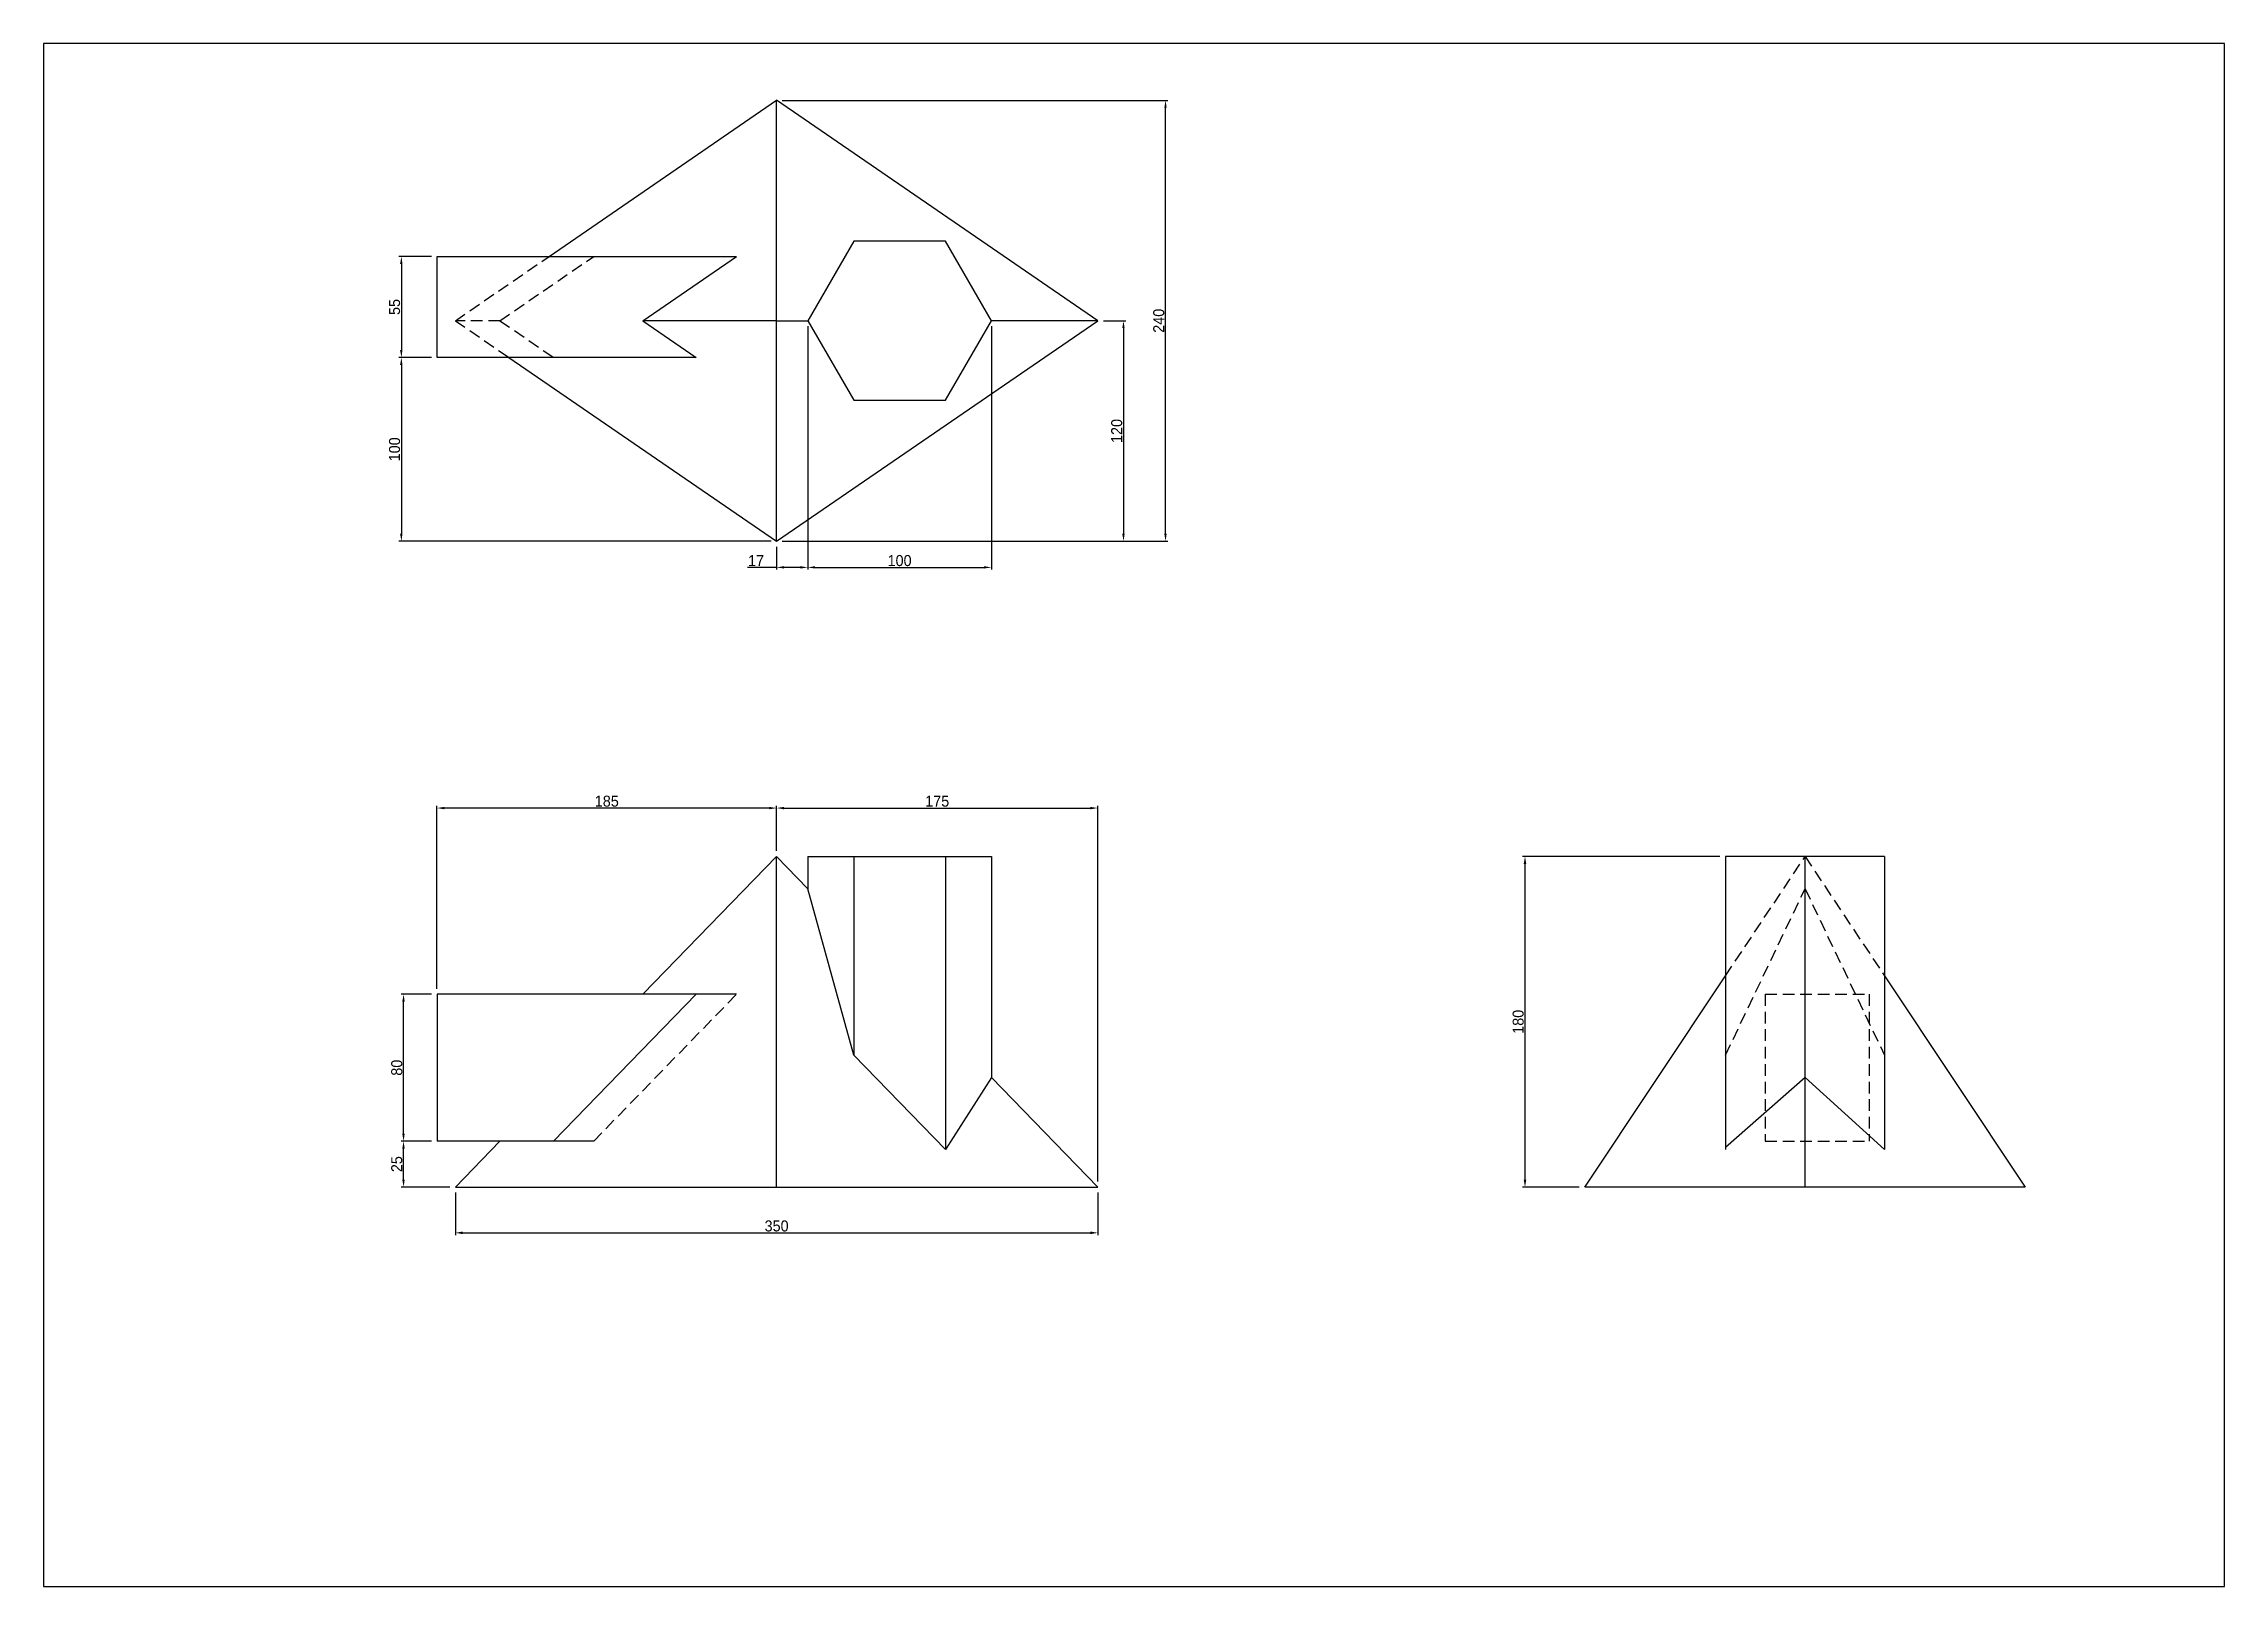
# Model space of a CAD drawing. Header units: millimetres. Extents: x 0 to 3581, y 939 to 3462.
# Drawn here: x 0 to 1188, y 2622 to 3462 of the extents above; entities that cross this region are included whole.
import ezdxf

# ---------------------------------------------------------------- set-up
doc = ezdxf.new("R2010")
doc.units = ezdxf.units.MM
doc.linetypes.add('HIDDEN', pattern=[9.525, 6.35, -3.175])
for name, color, linetype in [('dim', 1, 'Continuous'), ('hidden', 2, 'HIDDEN'), ('model', 7, 'Continuous')]:
    doc.layers.add(name, color=color, linetype=linetype)
doc.styles.get("Standard").update_dxf_attribs({"font": ''})
doc.styles.get('Standard').set_extended_font_data('Gulim')
doc.dimstyles.new('ISO-25', dxfattribs={"dimtxt": 6, "dimasz": 4, "dimexe": 1.25, "dimexo": 3, "dimtad": 1, "dimtxsty": 'Standard', "dimcen": 2.5, "dimadec": 0, "dimazin": 0, "dimtfac": 1, "dimtmove": 0, "dimatfit": 3, "dimfxl": 1, "dimarcsym": 0})

msp = doc.modelspace()

# ---------------------------------------------------------------- blocks, each defined once
blk = doc.blocks.new('*D145')
at = {"layer": 'Defpoints', "color": 0, "transparency": 16777216}
for p in [(916.2, 3019.4), (807, 2839.4), (839.5, 2839.4)]:
    blk.add_point(p, dxfattribs=at)
at = {"layer": 'dim', "color": 0, "lineweight": -2, "transparency": 16777216}
for p, q in [((913.2, 3019.4), (805.7, 3019.4)), ((807, 3015.4), (807, 2843.4)), ((836.5, 2839.4), (805.7, 2839.4))]:
    blk.add_line(p, q, dxfattribs=at)
at = {"layer": 'dim', "color": 0, "transparency": 16777216}
for points in [[(806.3, 3015.4), (807.7, 3015.4), (807, 3019.4)], [(806.3, 2843.4), (807.7, 2843.4), (807, 2839.4)]]:
    blk.add_solid(points, dxfattribs=at)
at = {"layer": 'dim', "color": 0, "transparency": 16777216, "insert": (803.3, 2929.4), "char_height": 6, "attachment_point": 5, "rotation": 90}
blk.add_mtext('180', dxfattribs=at)
blk = doc.blocks.new('*D146')
at = {"layer": 'Defpoints', "color": 0, "transparency": 16777216}
for p in [(574.3, 3045.8), (399.3, 3019.4), (574.3, 2839.4)]:
    blk.add_point(p, dxfattribs=at)
at = {"layer": 'dim', "color": 0, "lineweight": -2, "transparency": 16777216}
for p, q in [((399.3, 3022.4), (399.3, 3047)), ((403.3, 3045.8), (570.3, 3045.8)), ((574.3, 2842.4), (574.3, 3047))]:
    blk.add_line(p, q, dxfattribs=at)
at = {"layer": 'dim', "color": 0, "transparency": 16777216}
for points in [[(403.3, 3046.4), (403.3, 3045.1), (399.3, 3045.8)], [(570.3, 3046.4), (570.3, 3045.1), (574.3, 3045.8)]]:
    blk.add_solid(points, dxfattribs=at)
at = {"layer": 'dim', "color": 0, "transparency": 16777216, "insert": (486.8, 3049.5), "char_height": 6, "attachment_point": 5}
blk.add_mtext('175', dxfattribs=at)
blk = doc.blocks.new('*D147')
at = {"layer": 'Defpoints', "color": 0, "transparency": 16777216}
for p in [(214.3, 3045.8), (399.3, 3019.4), (214.3, 2944.4)]:
    blk.add_point(p, dxfattribs=at)
at = {"layer": 'dim', "color": 0, "lineweight": -2, "transparency": 16777216}
for p, q in [((214.3, 2947.4), (214.3, 3047)), ((395.3, 3045.8), (218.3, 3045.8)), ((399.3, 3022.4), (399.3, 3047))]:
    blk.add_line(p, q, dxfattribs=at)
at = {"layer": 'dim', "color": 0, "transparency": 16777216}
for points in [[(218.3, 3046.4), (218.3, 3045.1), (214.3, 3045.8)], [(395.3, 3046.4), (395.3, 3045.1), (399.3, 3045.8)]]:
    blk.add_solid(points, dxfattribs=at)
at = {"layer": 'dim', "color": 0, "transparency": 16777216, "insert": (306.8, 3049.5), "char_height": 6, "attachment_point": 5}
blk.add_mtext('185', dxfattribs=at)
blk = doc.blocks.new('*D148')
at = {"layer": 'Defpoints', "color": 0, "transparency": 16777216}
for p in [(224.3, 2839.4), (574.3, 2839.4), (574.3, 2814.5)]:
    blk.add_point(p, dxfattribs=at)
at = {"layer": 'dim', "color": 0, "lineweight": -2, "transparency": 16777216}
for p, q in [((224.3, 2836.4), (224.3, 2813.2)), ((574.3, 2836.4), (574.3, 2813.2)), ((228.3, 2814.5), (570.3, 2814.5))]:
    blk.add_line(p, q, dxfattribs=at)
at = {"layer": 'dim', "color": 0, "transparency": 16777216}
for points in [[(228.3, 2815.2), (228.3, 2813.8), (224.3, 2814.5)], [(570.3, 2815.2), (570.3, 2813.8), (574.3, 2814.5)]]:
    blk.add_solid(points, dxfattribs=at)
at = {"layer": 'dim', "color": 0, "transparency": 16777216, "insert": (399.3, 2818.2), "char_height": 6, "attachment_point": 5}
blk.add_mtext('350', dxfattribs=at)
blk = doc.blocks.new('*D149')
at = {"layer": 'Defpoints', "color": 0, "transparency": 16777216}
for p in [(196.1, 2864.4), (214.3, 2864.4), (224.3, 2839.4)]:
    blk.add_point(p, dxfattribs=at)
at = {"layer": 'dim', "color": 0, "lineweight": -2, "transparency": 16777216}
for p, q in [((211.3, 2864.4), (194.8, 2864.4)), ((196.1, 2843.4), (196.1, 2860.4)), ((221.3, 2839.4), (194.8, 2839.4))]:
    blk.add_line(p, q, dxfattribs=at)
at = {"layer": 'dim', "color": 0, "transparency": 16777216}
for points in [[(195.4, 2860.4), (196.7, 2860.4), (196.1, 2864.4)], [(195.4, 2843.4), (196.7, 2843.4), (196.1, 2839.4)]]:
    blk.add_solid(points, dxfattribs=at)
at = {"layer": 'dim', "color": 0, "transparency": 16777216, "insert": (192.4, 2851.9), "char_height": 6, "attachment_point": 5, "rotation": 90}
blk.add_mtext('25', dxfattribs=at)
blk = doc.blocks.new('*D150')
at = {"layer": 'Defpoints', "color": 0, "transparency": 16777216}
for p in [(196.1, 2944.4), (214.3, 2944.4), (214.3, 2864.4)]:
    blk.add_point(p, dxfattribs=at)
at = {"layer": 'dim', "color": 0, "lineweight": -2, "transparency": 16777216}
for p, q in [((211.3, 2944.4), (194.8, 2944.4)), ((196.1, 2868.4), (196.1, 2940.4)), ((211.3, 2864.4), (194.8, 2864.4))]:
    blk.add_line(p, q, dxfattribs=at)
at = {"layer": 'dim', "color": 0, "transparency": 16777216}
for points in [[(195.4, 2940.4), (196.7, 2940.4), (196.1, 2944.4)], [(195.4, 2868.4), (196.7, 2868.4), (196.1, 2864.4)]]:
    blk.add_solid(points, dxfattribs=at)
at = {"layer": 'dim', "color": 0, "transparency": 16777216, "insert": (192.4, 2904.4), "char_height": 6, "attachment_point": 5, "rotation": 90}
blk.add_mtext('80', dxfattribs=at)
blk = doc.blocks.new('*D151')
at = {"layer": 'Defpoints', "color": 0, "transparency": 16777216}
for p in [(214.3, 3346.1), (194.9, 3291.1), (214.3, 3291.1)]:
    blk.add_point(p, dxfattribs=at)
at = {"layer": 'dim', "color": 0, "lineweight": -2, "transparency": 16777216}
for p, q in [((211.3, 3346.1), (193.6, 3346.1)), ((194.9, 3342.1), (194.9, 3295.1)), ((211.3, 3291.1), (193.6, 3291.1))]:
    blk.add_line(p, q, dxfattribs=at)
at = {"layer": 'dim', "color": 0, "transparency": 16777216}
for points in [[(194.2, 3342.1), (195.5, 3342.1), (194.9, 3346.1)], [(194.2, 3295.1), (195.5, 3295.1), (194.9, 3291.1)]]:
    blk.add_solid(points, dxfattribs=at)
at = {"layer": 'dim', "color": 0, "transparency": 16777216, "insert": (191.2, 3318.6), "char_height": 6, "attachment_point": 5, "rotation": 90}
blk.add_mtext('55', dxfattribs=at)
blk = doc.blocks.new('*D152')
at = {"layer": 'Defpoints', "color": 0, "transparency": 16777216}
for p in [(214.3, 3291.1), (194.9, 3191.1), (399.3, 3191.1)]:
    blk.add_point(p, dxfattribs=at)
at = {"layer": 'dim', "color": 0, "lineweight": -2, "transparency": 16777216}
for p, q in [((211.3, 3291.1), (193.6, 3291.1)), ((194.9, 3287.1), (194.9, 3195.1)), ((396.3, 3191.1), (193.6, 3191.1))]:
    blk.add_line(p, q, dxfattribs=at)
at = {"layer": 'dim', "color": 0, "transparency": 16777216}
for points in [[(194.2, 3287.1), (195.5, 3287.1), (194.9, 3291.1)], [(194.2, 3195.1), (195.5, 3195.1), (194.9, 3191.1)]]:
    blk.add_solid(points, dxfattribs=at)
at = {"layer": 'dim', "color": 0, "transparency": 16777216, "insert": (191.2, 3241.1), "char_height": 6, "attachment_point": 5, "rotation": 90}
blk.add_mtext('100', dxfattribs=at)
blk = doc.blocks.new('*D153')
at = {"layer": 'Defpoints', "color": 0, "transparency": 16777216}
for p in [(416.3, 3311.1), (399.3, 3191.1), (416.3, 3176.8)]:
    blk.add_point(p, dxfattribs=at)
at = {"layer": 'dim', "color": 0, "lineweight": -2, "transparency": 16777216}
for p, q in [((416.3, 3308.1), (416.3, 3175.6)), ((399.3, 3188.1), (399.3, 3175.6)), ((399.3, 3176.8), (383.5, 3176.8)), ((412.3, 3176.8), (403.3, 3176.8))]:
    blk.add_line(p, q, dxfattribs=at)
at = {"layer": 'dim', "color": 0, "transparency": 16777216}
for points in [[(403.3, 3177.5), (403.3, 3176.2), (399.3, 3176.8)], [(412.3, 3177.5), (412.3, 3176.2), (416.3, 3176.8)]]:
    blk.add_solid(points, dxfattribs=at)
at = {"layer": 'dim', "color": 0, "transparency": 16777216, "insert": (388.1, 3180.5), "char_height": 6, "attachment_point": 5}
blk.add_mtext('17', dxfattribs=at)
blk = doc.blocks.new('*D154')
at = {"layer": 'Defpoints', "color": 0, "transparency": 16777216}
for p in [(416.3, 3311.1), (516.3, 3311.1), (516.3, 3176.8)]:
    blk.add_point(p, dxfattribs=at)
at = {"layer": 'dim', "color": 0, "lineweight": -2, "transparency": 16777216}
for p, q in [((416.3, 3308.1), (416.3, 3175.6)), ((516.3, 3308.1), (516.3, 3175.6)), ((420.3, 3176.8), (512.3, 3176.8))]:
    blk.add_line(p, q, dxfattribs=at)
at = {"layer": 'dim', "color": 0, "transparency": 16777216}
for points in [[(420.3, 3177.5), (420.3, 3176.2), (416.3, 3176.8)], [(512.3, 3177.5), (512.3, 3176.2), (516.3, 3176.8)]]:
    blk.add_solid(points, dxfattribs=at)
at = {"layer": 'dim', "color": 0, "transparency": 16777216, "insert": (466.3, 3180.5), "char_height": 6, "attachment_point": 5}
blk.add_mtext('100', dxfattribs=at)
blk = doc.blocks.new('*D155')
at = {"layer": 'Defpoints', "color": 0, "transparency": 16777216}
for p in [(574.3, 3311.1), (399.3, 3191.1), (588.3, 3191.1)]:
    blk.add_point(p, dxfattribs=at)
at = {"layer": 'dim', "color": 0, "lineweight": -2, "transparency": 16777216}
for p, q in [((577.3, 3311.1), (589.5, 3311.1)), ((588.3, 3307.1), (588.3, 3195.1)), ((402.3, 3191.1), (589.5, 3191.1))]:
    blk.add_line(p, q, dxfattribs=at)
at = {"layer": 'dim', "color": 0, "transparency": 16777216}
for points in [[(587.6, 3307.1), (588.9, 3307.1), (588.3, 3311.1)], [(587.6, 3195.1), (588.9, 3195.1), (588.3, 3191.1)]]:
    blk.add_solid(points, dxfattribs=at)
at = {"layer": 'dim', "color": 0, "transparency": 16777216, "insert": (584.6, 3251.1), "char_height": 6, "attachment_point": 5, "rotation": 90}
blk.add_mtext('120', dxfattribs=at)
blk = doc.blocks.new('*D156')
at = {"layer": 'Defpoints', "color": 0, "transparency": 16777216}
for p in [(399.3, 3431.1), (611.2, 3431.1), (399.3, 3191.1)]:
    blk.add_point(p, dxfattribs=at)
at = {"layer": 'dim', "color": 0, "lineweight": -2, "transparency": 16777216}
for p, q in [((402.3, 3431.1), (612.4, 3431.1)), ((611.2, 3195.1), (611.2, 3427.1)), ((402.3, 3191.1), (612.4, 3191.1))]:
    blk.add_line(p, q, dxfattribs=at)
at = {"layer": 'dim', "color": 0, "transparency": 16777216}
for points in [[(610.5, 3427.1), (611.8, 3427.1), (611.2, 3431.1)], [(610.5, 3195.1), (611.8, 3195.1), (611.2, 3191.1)]]:
    blk.add_solid(points, dxfattribs=at)
at = {"layer": 'dim', "color": 0, "transparency": 16777216, "insert": (607.5, 3311.1), "char_height": 6, "attachment_point": 5, "rotation": 90}
blk.add_mtext('240', dxfattribs=at)

# ---------------------------------------------------------------- dimensions: what is measured, and where the dimension line sits
at = {"layer": 'dim'}
for base, p1, p2, picture, middle in [((611.169, 3431.137), (399.31, 3191.137), (399.31, 3431.137), '*D156', (607.464, 3311.137)), ((194.879, 3291.137), (214.31, 3346.137), (214.31, 3291.137), '*D151', (191.182, 3318.637)), ((588.268, 3191.137), (574.31, 3311.137), (399.31, 3191.137), '*D155', (584.559, 3251.137)), ((194.879, 3191.137), (214.31, 3291.137), (399.31, 3191.137), '*D152', (191.17, 3241.137)), ((806.989, 2839.375), (916.238, 3019.375), (839.54, 2839.375), '*D145', (803.28, 2929.375)), ((196.07, 2944.375), (214.31, 2864.375), (214.31, 2944.375), '*D150', (192.369, 2904.375)), ((196.07, 2864.375), (224.31, 2839.375), (214.31, 2864.375), '*D149', (192.369, 2851.875))]:
    dim = msp.add_linear_dim(base=base, p1=p1, p2=p2, angle=90, dimstyle='ISO-25', dxfattribs=at)
    dim.commit()
    dim.dimension.update_dxf_attribs({"geometry": picture, "text_midpoint": middle})
dim = msp.add_linear_dim(base=(416.31, 3176.825), p1=(399.31, 3191.137), p2=(416.31, 3311.137), dimstyle='ISO-25', dxfattribs=at)
dim.commit()
dim.dimension.update_dxf_attribs({"geometry": '*D153', "text_midpoint": (388.058, 3176.825), "dimtype": 160})
for base, p1, p2, picture, middle in [((516.31, 3176.825), (416.31, 3311.137), (516.31, 3311.137), '*D154', (466.31, 3180.534)), ((214.31, 3045.767), (399.31, 3019.375), (214.31, 2944.375), '*D147', (306.81, 3049.476)), ((574.31, 3045.767), (399.31, 3019.375), (574.31, 2839.375), '*D146', (486.81, 3049.476)), ((574.31, 2814.487), (224.31, 2839.375), (574.31, 2839.375), '*D148', (399.31, 2818.188))]:
    dim = msp.add_linear_dim(base=base, p1=p1, p2=p2, dimstyle='ISO-25', dxfattribs=at)
    dim.commit()
    dim.dimension.update_dxf_attribs({"geometry": picture, "text_midpoint": middle})

# ---------------------------------------------------------------- linework, layer by layer
at = {"layer": 'hidden'}
for p, q in [((224.31, 3311.137), (275.352, 3346.137)), ((248.616, 3311.137), (299.657, 3346.137)), ((248.616, 3311.137), (224.31, 3311.137)), ((224.31, 3311.137), (253.477, 3291.137)), ((248.616, 3311.137), (277.782, 3291.137)), ((916.238, 2954.423), (959.54, 3019.375)), ((959.54, 3019.375), (1002.841, 2954.423)), ((916.238, 2911.223), (959.54, 3001.889)), ((959.54, 3001.889), (1002.841, 2911.223)), ((299.657, 2864.375), (377.435, 2944.375)), ((937.889, 2944.375), (994.54, 2944.375)), ((937.889, 2944.375), (937.889, 2864.375)), ((994.54, 2944.375), (994.54, 2864.375)), ((937.889, 2864.375), (994.54, 2864.375))]:
    msp.add_line(p, q, dxfattribs=at)
at = {"layer": 'model'}
for p, q in [((275.352, 3346.137), (399.31, 3431.137)), ((399.31, 3191.137), (399.31, 3431.137)), ((574.31, 3311.137), (399.31, 3431.137)), ((214.31, 3291.137), (214.31, 3346.137)), ((214.31, 3346.137), (377.435, 3346.137)), ((326.394, 3311.137), (377.435, 3346.137)), ((326.394, 3311.137), (355.56, 3291.137)), ((399.31, 3311.137), (326.394, 3311.137)), ((399.31, 3191.137), (574.31, 3311.137)), ((399.31, 3311.137), (416.31, 3311.137)), ((574.31, 3311.137), (516.31, 3311.137)), ((355.56, 3291.137), (214.31, 3291.137)), ((253.477, 3291.137), (399.31, 3191.137)), ((326.394, 2944.375), (399.31, 3019.375)), ((399.31, 2839.375), (399.31, 3019.375)), ((416.31, 3001.889), (399.31, 3019.375)), ((416.31, 3019.375), (416.31, 3001.889)), ((416.31, 3019.375), (516.31, 3019.375)), ((441.31, 3019.375), (441.31, 2911.223)), ((491.31, 3019.375), (491.31, 2859.795)), ((516.31, 3019.375), (516.31, 2899.032)), ((916.238, 3019.375), (916.238, 2860.895)), ((1002.841, 3019.375), (916.238, 3019.375)), ((959.54, 2839.375), (959.54, 3019.375)), ((1002.841, 3019.375), (1002.841, 2859.795)), ((441.31, 2911.223), (416.31, 3001.889)), ((839.54, 2839.375), (916.238, 2954.423)), ((916.238, 2954.423), (916.238, 2859.795)), ((1002.841, 2954.423), (1079.54, 2839.375)), ((377.435, 2944.375), (214.31, 2944.375)), ((214.31, 2944.375), (214.31, 2864.375)), ((277.782, 2864.375), (355.56, 2944.375)), ((491.31, 2859.795), (441.31, 2911.223)), ((516.31, 2899.032), (491.31, 2859.795)), ((574.31, 2839.375), (516.31, 2899.032)), ((959.54, 2899.032), (916.238, 2860.895)), ((959.54, 2899.032), (1002.841, 2859.795)), ((299.657, 2864.375), (214.31, 2864.375)), ((224.31, 2839.375), (248.616, 2864.375)), ((224.31, 2839.375), (399.31, 2839.375)), ((399.31, 2839.375), (574.31, 2839.375)), ((1079.54, 2839.375), (839.54, 2839.375))]:
    msp.add_line(p, q, dxfattribs=at)
for points in [[(297, 2622.001), (594, 2622.001), (891, 2622.001), (1188, 2622.001), (1188, 2832.001), (1188, 3042.001), (1188, 3252.001), (1188, 3462.001), (0, 3462.001), (0, 2622.001)], [(416.31, 3311.137), (441.31, 3267.836), (491.31, 3267.836), (516.31, 3311.137), (491.31, 3354.439), (441.31, 3354.439)]]:
    msp.add_lwpolyline(points, close=True, dxfattribs=at)

msp.set_redraw_order([(e.dxf.handle, doc.entitydb.next_handle()) for e in msp.query("TEXT MTEXT ATTDEF DIMENSION ARC_DIMENSION")])  # texts and dimensions are drawn at this point

doc.saveas('drawing.dxf')
